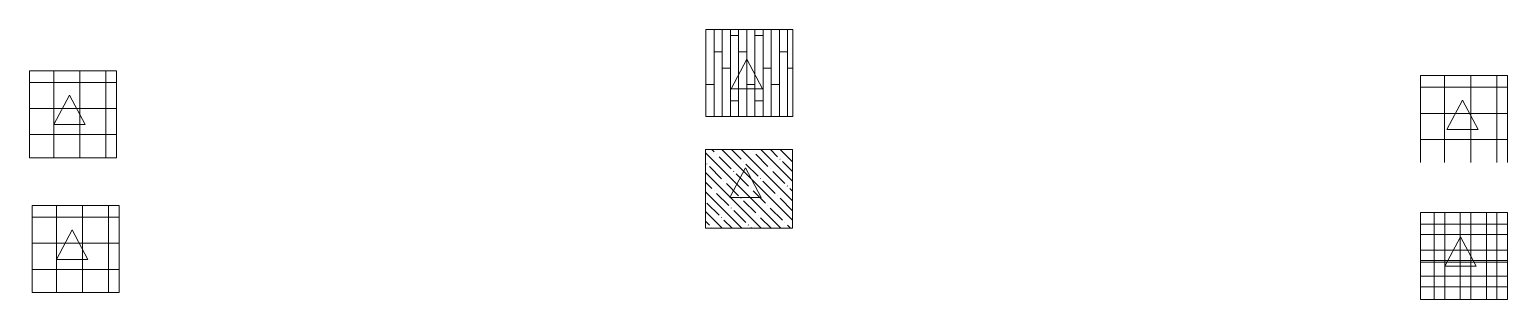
# Model space of a CAD drawing. Header units: millimetres. Extents: x -11773 to 96226, y -4908 to 46494.
# Drawn here: x 62158 to 96168, y -4908 to 1296 of the extents above; entities that cross this region are included whole.
import ezdxf

# ---------------------------------------------------------------- set-up
doc = ezdxf.new("R2010")
doc.units = ezdxf.units.MM
doc.layers.add('Линии', color=7, linetype='Continuous', lineweight=9, true_color=0x00a600)
doc.layers.add('Узлы', color=7, linetype='Continuous', lineweight=18)

msp = doc.modelspace()

# ---------------------------------------------------------------- hatches: boundary and pattern name
at = {"layer": 'Узлы', "lineweight": 9, "true_color": 0xc0c0c0}
h = msp.add_hatch(dxfattribs=at)
h.set_pattern_fill('FP_62', color=9, style=0, pattern_type=2)
h.set_pattern_definition([(90, (83738.4, -2601.44), (-188, 1e-14), []), (180, (83738.4, -2601.44), (-376, -376), [188, -1316]), (180, (83550.4, -1849.44), (-376, -376), [188, -1316])])
h.paths.add_polyline_path([(77722.404, -704.354), (79722.404, -704.354), (79722.404, 1295.646), (77722.404, 1295.646)])
h = msp.add_hatch(dxfattribs=at)
h.set_pattern_fill('FP_65', color=9, style=0, pattern_type=2)
h.set_pattern_definition([(0, (60313.8, -4720.4), (0, 600), []), (90, (60313.8, -4720.4), (-600, 4e-14), [])])
h.paths.add_polyline_path([(62158.399, -1652.01), (64158.399, -1652.01), (64158.399, 347.99), (62158.399, 347.99)])
at = {"layer": 'Узлы', "lineweight": 9, "true_color": 0x808080}
h = msp.add_hatch(dxfattribs=at)
h.set_pattern_fill('FP_64', color=8, style=0, pattern_type=2)
h.set_pattern_definition([(0, (92321.86, -4830.7), (0, 600), []), (90, (92321.86, -4830.7), (-600, 4e-14), [])])
h.paths.add_polyline_path([(94225.619, -1762.276), (96166.485, -1762.276), (96166.485, 237.724), (94166.485, 237.724), (94166.485, -1762.276)])
at = {"layer": 'Узлы', "lineweight": 9, "true_color": 0xc0c0c0}
h = msp.add_hatch(dxfattribs=at)
h.set_pattern_fill('FP_57', color=9, style=0, pattern_type=2)
h.set_pattern_definition([(135, (62703.5, 0), (-224.5064, -224.5064), []), (135, (62928, 0), (-224.5064, -224.5064), [396.875, -79.375, 3.353, -76.022])])
h.paths.add_polyline_path([(77712.706, -3272.605), (79712.706, -3272.605), (79712.706, -1463.221), (77712.706, -1463.221)])
h = msp.add_hatch(dxfattribs=at)
h.set_pattern_fill('FP_60', color=9, style=0, pattern_type=2)
h.set_pattern_definition([(0, (60375.33, -7818.3), (0, 600), []), (90, (60375.33, -7818.3), (-600, 4e-14), [])])
h.paths.add_polyline_path([(62219.96, -4749.866), (64219.96, -4749.866), (64219.96, -2749.866), (62219.96, -2749.866)])
h = msp.add_hatch(dxfattribs=at)
h.set_pattern_fill('FP_94', color=9, style=0, pattern_type=2)
h.set_pattern_definition([(270, (90882.44, -2215.4), (600, 4e-14), []), (0, (90882.44, -2215.4), (0, 600), [])])
h.paths.add_polyline_path([(96166.485, -4907.59), (96166.485, -2907.59), (94166.485, -2907.59), (94166.485, -4907.59)])
at = {"layer": 'Узлы', "lineweight": 9, "true_color": 0x808080}
h = msp.add_hatch(dxfattribs=at)
h.set_pattern_fill('FP_59', color=8, style=0, pattern_type=2)
h.set_pattern_definition([(0, (92323.5, -7976), (0, 600), []), (90, (92323.5, -7976), (-600, 4e-14), [])])
h.paths.add_polyline_path([(96168.132, -4907.59), (96168.132, -2907.59), (94168.132, -2907.59), (94168.132, -4907.59)])

# ---------------------------------------------------------------- linework, layer by layer
at = {"layer": 'Линии', "color": 7}
for p, q in [((79722.404, 1295.646), (77722.404, 1295.646)), ((77722.404, 1295.646), (77722.404, -704.354)), ((79722.404, -704.354), (79722.404, 1295.646)), ((64158.399, 347.99), (62158.399, 347.99)), ((62158.399, 347.99), (62158.399, -1652.01)), ((64158.399, -1652.01), (64158.399, 347.99)), ((96166.485, 237.724), (94166.485, 237.724)), ((94166.485, 237.724), (94166.485, -1762.276)), ((96166.485, -1762.276), (96166.485, 237.724)), ((77722.404, -704.354), (79722.404, -704.354)), ((62158.399, -1652.01), (64158.399, -1652.01)), ((79712.706, -1463.221), (77712.706, -1463.221)), ((77712.706, -1463.221), (77712.706, -3272.605)), ((79712.706, -3272.605), (79712.706, -1463.221)), ((64219.96, -2749.866), (62219.96, -2749.866)), ((62219.96, -2749.866), (62219.96, -4749.866)), ((64219.96, -4749.866), (64219.96, -2749.866)), ((94166.485, -2907.59), (96166.485, -2907.59)), ((96166.485, -2907.59), (94166.485, -2907.59)), ((94166.485, -2907.59), (94166.485, -4907.59)), ((94168.132, -2907.59), (94168.132, -4907.59)), ((96166.485, -4907.59), (96166.485, -2907.59)), ((96168.132, -4907.59), (96168.132, -2907.59)), ((77712.706, -3272.605), (79712.706, -3272.605)), ((96168.132, -4052.904), (94168.132, -4052.904)), ((62219.96, -4749.866), (64219.96, -4749.866)), ((94166.485, -4907.59), (96166.485, -4907.59)), ((94168.132, -4907.59), (96168.132, -4907.59))]:
    msp.add_line(p, q, dxfattribs=at)
at = {"layer": 'Линии', "color": 1, "true_color": 0xff0000}
for p, q in [((78304.426, -63.221), (78664.426, 613.84)), ((79024.426, -63.221), (78664.426, 613.84)), ((62720.308, -889.866), (63080.308, -212.805)), ((63440.308, -889.866), (63080.308, -212.805)), ((78304.426, -63.221), (79024.426, -63.221)), ((94774.915, -1002.081), (95134.915, -325.02)), ((95494.915, -1002.081), (95134.915, -325.02)), ((62720.308, -889.866), (63440.308, -889.866)), ((94774.915, -1002.081), (95494.915, -1002.081)), ((78274.615, -2563.221), (78634.615, -1886.16)), ((78994.615, -2563.221), (78634.615, -1886.16)), ((78274.615, -2563.221), (78994.615, -2563.221)), ((62781.87, -3987.723), (63141.87, -3310.661)), ((63501.87, -3987.723), (63141.87, -3310.661)), ((94728.394, -4145.446), (95088.394, -3468.384)), ((94730.042, -4145.446), (95090.042, -3468.384)), ((95448.394, -4145.446), (95088.394, -3468.384)), ((95450.042, -4145.446), (95090.042, -3468.384)), ((62781.87, -3987.723), (63501.87, -3987.723)), ((94728.394, -4145.446), (95448.394, -4145.446)), ((94730.042, -4145.446), (95450.042, -4145.446))]:
    msp.add_line(p, q, dxfattribs=at)

doc.saveas('drawing.dxf')
